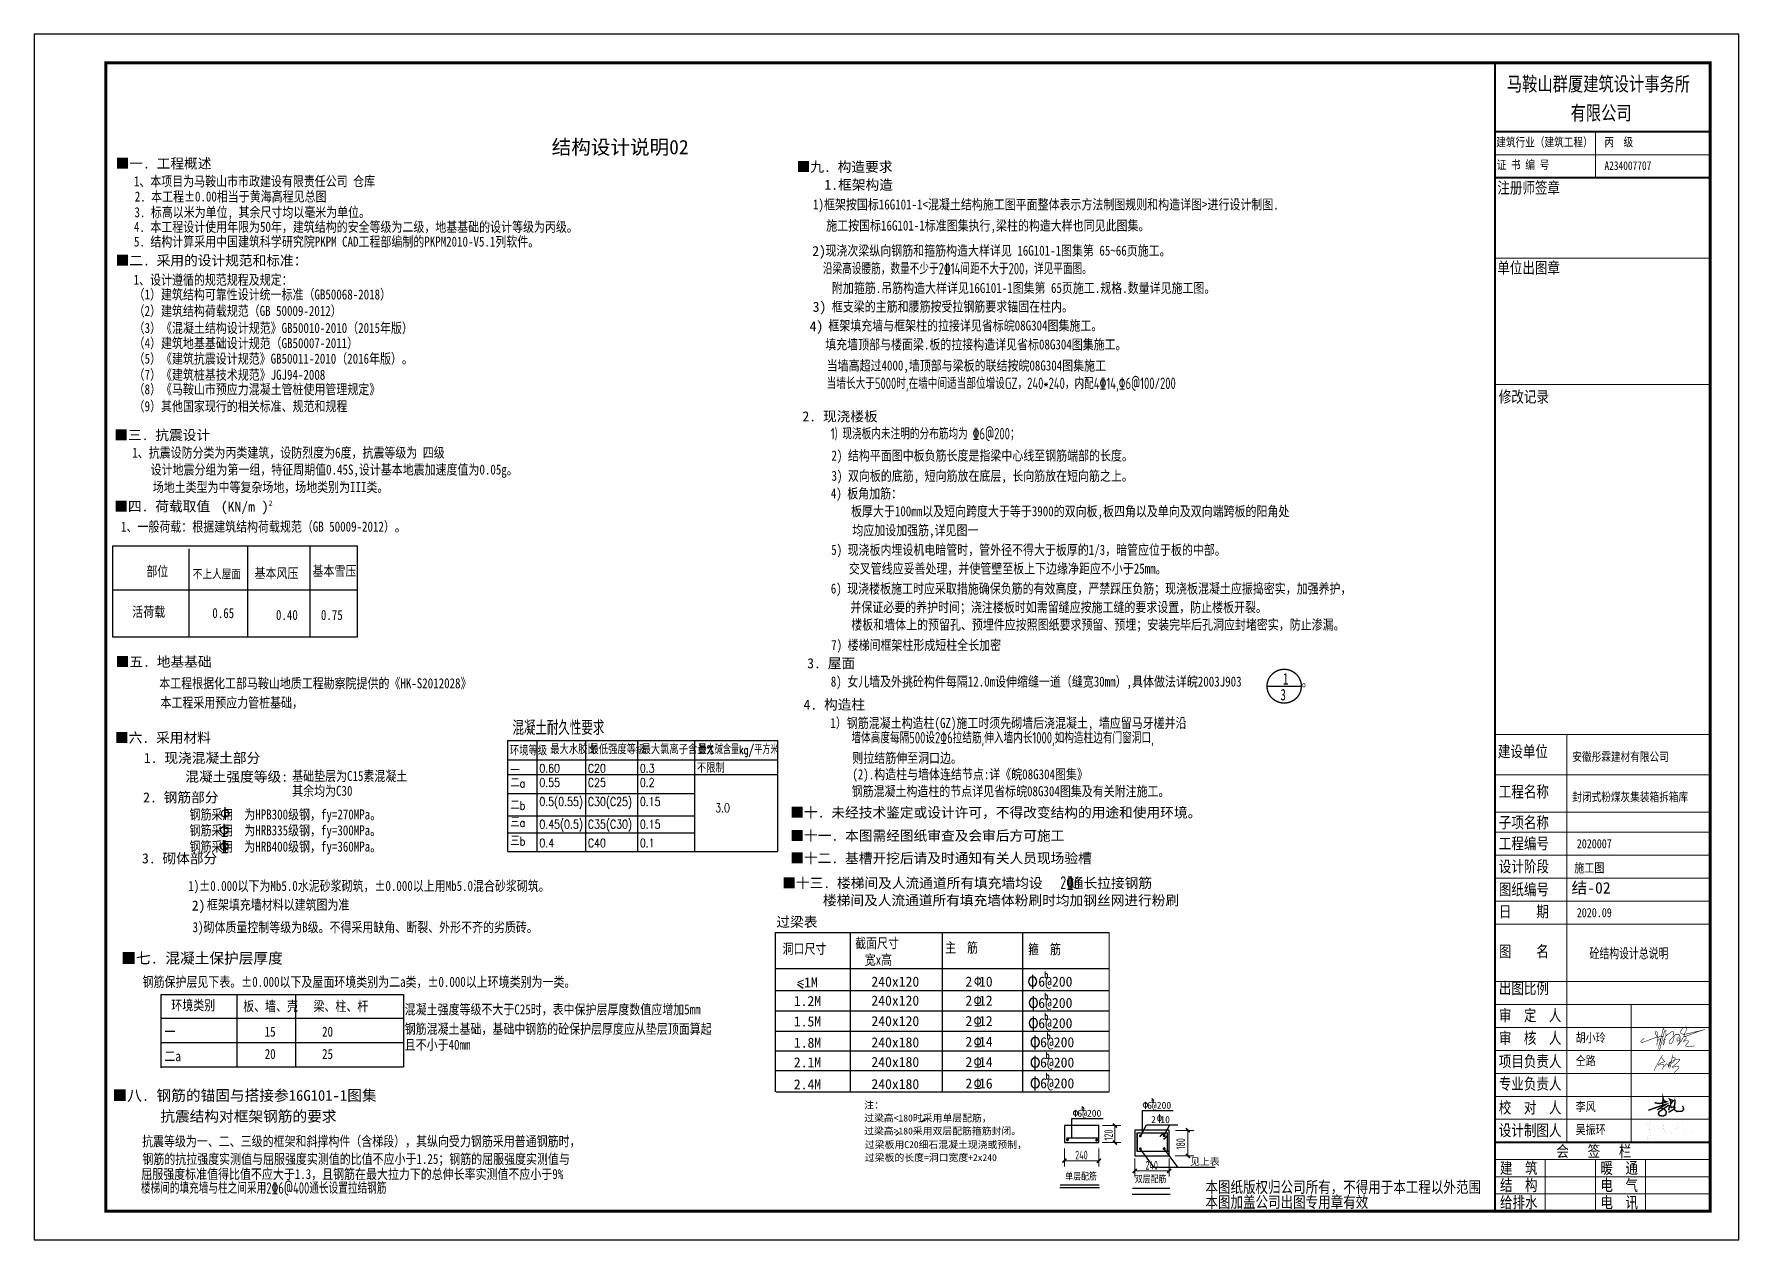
# Model space of a CAD drawing. Extents: x -73672 to 366960, y -527333 to 140666.
# Drawn here: x 274523 to 333923, y 91422 to 133422 of the extents above; entities that cross this region are included whole.
import ezdxf
from ezdxf.enums import TextEntityAlignment as Align

# ---------------------------------------------------------------- set-up
doc = ezdxf.new("R2010")
doc.units = 0
doc.header["$LTSCALE"] = 1000
doc.header["$MEASUREMENT"] = 0
doc.linetypes.add('ACAD_ISO04W100', pattern=[30, 24, -3, 0, -3])
for name, color, linetype in [('ATTRI', 7, 'Continuous'), ('DWALL', 7, 'Continuous'), ('PUB_DIM', 3, 'Continuous'), ('PUB_TEXT', 7, 'Continuous'), ('PUB_TITLE', 4, 'Continuous'), ('REIN', 1, 'Continuous'), ('TEXT', 3, 'Continuous'), ('图框', 120, 'Continuous'), ('图签', 120, 'Continuous'), ('文字', 7, 'Continuous')]:
    doc.layers.add(name, color=color, linetype=linetype)
doc.styles.add('-宋体', font='', dxfattribs={"width": 0.8})
doc.styles.add('-黑体', font='')
doc.styles.add('_HZTXT', font='', dxfattribs={"width": 0.8})
doc.styles.add('_TXT', font='SIMPLEX.shx', dxfattribs={"width": 0.6})
doc.styles.add('HZTXT', font='txt', dxfattribs={"bigfont": 'HZTXT'})
doc.styles.get("Standard").update_dxf_attribs({"font": 'gbenor.shx', "bigfont": 'gbcbig.shx'})
doc.styles.add('TSSD_Dimension', font='Tssdeng.shx', dxfattribs={"width": 0.7, "bigfont": '1hztxt.shx'})
doc.styles.add('TSSD_Norm', font='Tssdeng.shx', dxfattribs={"bigfont": 'hztxt.shx'})
doc.styles.add('TSSD_Rein', font='Tssdeng.shx', dxfattribs={"width": 0.7, "bigfont": 'hztxt.shx'})
doc.styles.add('图签', font='', dxfattribs={"width": 0.8})
doc.styles.add('图签备注', font='', dxfattribs={"width": 0.7})
doc.styles.get('-宋体').set_extended_font_data('SimSun')
doc.styles.get('-黑体').set_extended_font_data('SimHei')
doc.styles.get('_HZTXT').set_extended_font_data('NSimSun')
doc.styles.get('图签').set_extended_font_data('SimSun')
doc.styles.get('图签备注').set_extended_font_data('FangSong_GB2312')

msp = doc.modelspace()

# ---------------------------------------------------------------- texts
at = {"style": 'HZTXT'}
for s, height, width, p in [('混凝土耐久性要求', 500, 0.8, (291190.33, 109007.89)), ('环境等级', 300, 0.8, (291099.69, 108303.52)), ('最大水胶比', 300, 0.8, (292506.92, 108344.56)), ('最低强度等级', 300, 0.8, (293874.67, 108344.56)), ('最大氯离子含量%%%', 300, 0.8, (295687.13, 108344.56)), ('最大碱含量kg/平方米', 300, 0.7, (297672.4, 108344.56)), ('一', 300, 0.8, (291117.81, 107617.29)), ('0.60', 300, 0.8, (292125.86, 107697.51)), ('C20', 300, 0.8, (293816.99, 107697.51)), ('0.3', 300, 0.8, (295629.45, 107697.51)), ('不限制', 300, 0.8, (297614.73, 107697.51)), ('二a', 300, 0.8, (291117.81, 107178.38)), ('0.55', 300, 0.8, (292125.86, 107203.61)), ('C25', 300, 0.8, (293816.99, 107203.61)), ('0.2', 300, 0.8, (295629.45, 107203.61)), ('二b', 300, 0.8, (291117.81, 106403.04)), ('0.5(0.55)', 300, 0.8, (292125.86, 106537.4)), ('C30(C25)', 300, 0.8, (293816.99, 106537.4)), ('0.15', 300, 0.8, (295629.45, 106537.4)), ('3.0', 300, 0.8, (298255.77, 106322.94)), ('三a', 300, 0.8, (291117.81, 105803.93)), ('0.45(0.5)', 300, 0.8, (292125.86, 105750.36)), ('C35(C30)', 300, 0.8, (293816.99, 105750.36)), ('0.15', 300, 0.8, (295629.45, 105750.36)), ('三b', 300, 0.8, (291117.81, 105156.75)), ('0.4', 300, 0.8, (292125.86, 105097.45)), ('C40', 300, 0.8, (293816.99, 105097.45)), ('0.1', 300, 0.8, (295629.45, 105097.45))]:
    msp.add_text(s, height=height, dxfattribs=dict(at, width=width)).set_placement(p)
at = {"color": 7, "style": '图签备注', "width": 0.7}
msp.add_text('砼结构设计总说明', height=350, rotation=359.93, dxfattribs=at).set_placement((330092, 101410.83), align=Align.MIDDLE)
at = {"color": 7, "width": 0.7}
for s, p in [('120', (312108.89, 94885.15)), ('180', (314623.13, 94570.29))]:
    msp.add_text(s, height=300, rotation=90, dxfattribs=at).set_placement(p)
for p in [(310799.43, 94226.58), (313246.64, 93870.69)]:
    msp.add_text('240', height=300, dxfattribs=at).set_placement(p)
at = {"char_height": 300, "width": 7365.582, "attachment_point": 7}
for s, insert in [('{\\fNSimSun|b0|i0|c134|p49;\\W0.8;\\C7;安徽彤霖建材有限公司}', (328119.32, 108063.53)), ('{\\W0.8;\\fNSimSun|b0|i0|c134|p49;\\C7;\\P\\C256;封闭式粉煤灰集装箱拆箱库}', (328119.32, 106663.53))]:
    msp.add_mtext(s, dxfattribs=dict(at, insert=insert))
at = {"color": 7, "insert": (328090.65, 103884.6), "char_height": 400, "width": 5866.2929, "attachment_point": 1}
msp.add_mtext('{\\fNSimSun|b0|i0|c134|p49;结-02}', dxfattribs=at)
at = {"layer": 'ATTRI', "style": '_HZTXT', "width": 0.7}
for s, p in [('1', (318039.2, 110766.85)), ('3', (317948.44, 110214.93))]:
    msp.add_text(s, height=400, dxfattribs=at).set_placement(p)
at = {"layer": 'PUB_TEXT'}
for s, height, style, width, p in [('1、本项目为马鞍山市市政建设有限责任公司 仓库', 350, '_HZTXT', 0.8, (278000.69, 128123.24)), ('2. 本工程%%P0.00相当于黄海高程见总图 ', 350, '_HZTXT', 0.8, (278030.47, 127590.42)), ('1)框架按国标16G101-1<混凝土结构施工图平面整体表示方法制图规则和构造详图>进行设计制图.', 350, '_HZTXT', 0.8, (301663.03, 127314.19)), ('3. 标高以米为单位, 其余尺寸均以毫米为单位。 ', 350, '_HZTXT', 0.8, (278019.85, 127044.07)), ('4. 本工程设计使用年限为50年，建筑结构的安全等级为二级，地基基础的设计等级为丙级。', 350, '_HZTXT', 0.8, (278002.01, 126534.18)), ('施工按国标16G101-1标准图集执行,梁柱的构造大样也同见此图集。', 350, '_HZTXT', 0.8, (302122.43, 126580.3, -70668.64)), ('5. 结构计算采用中国建筑科学研究院PKPM CAD工程部编制的PKPM2010-V5.1列软件。', 350, '_HZTXT', 0.8, (278001.87, 126019.41)), ('现浇次梁纵向钢筋和箍筋构造大样详见 16G101-1图集第 65~66页施工。', 350, '_HZTXT', 0.8, (302097.65, 125706.74)), ('1、设计遵循的规范规程及规定：', 350, '_HZTXT', 0.8, (277990.3, 124689.97)), ('附加箍筋.吊筋构造大样详见16G101-1图集第 65页施工.规格.数量详见施工图。', 350, '_HZTXT', 0.8, (302320.86, 124406.17)), ('（1）建筑结构可靠性设计统一标准（GB50068-2018）', 350, '_HZTXT', 0.8, (277990.3, 124178.24)), ('框支梁的主筋和腰筋按受拉钢筋要求锚固在柱内。', 350, '_HZTXT', 0.8, (302318.52, 123758.3)), ('（2）建筑结构荷载规范（GB 50009-2012）', 350, '_HZTXT', 0.8, (277990.3, 123605.56)), ('（3）《混凝土结构设计规范》GB50010-2010（2015年版）', 350, '_HZTXT', 0.8, (277990.3, 123012.06)), (' 框架填充墙与框架柱的拉接详见省标皖08G304图集施工。', 350, '_HZTXT', 0.8, (302006.56, 123097.43, -70668.64)), ('（4）建筑地基基础设计规范（GB50007-2011）', 350, '_HZTXT', 0.8, (277990.3, 122482.68)), ('  填充墙顶部与楼面梁.板的拉接构造详见省标08G304图集施工。', 350, '_HZTXT', 0.8, (301707.84, 122438.29, -70668.64)), ('（5）《建筑抗震设计规范》GB50011-2010（2016年版）。', 350, '_HZTXT', 0.8, (277990.3, 121942.27)), ('（7）《建筑桩基技术规范》JGJ94-2008', 350, '_HZTXT', 0.8, (277990.3, 121382.06)), ('当墙高超过4000,墙顶部与梁板的联结按皖08G304图集施工', 350, '_HZTXT', 0.8, (302139.11, 121702.26, -70668.64)), ('（8）《马鞍山市预应力混凝土管桩使用管理规定》', 350, '_HZTXT', 0.8, (277990.3, 120875.11)), ('（9）其他国家现行的相关标准、规范和规程', 350, '_HZTXT', 0.8, (277990.3, 120285.96)), ('1、抗震设防分类为丙类建筑，设防烈度为6度，抗震等级为 四级 ', 350, '_HZTXT', 0.8, (277944.07, 118669.72)), ('2) 结构平面图中板负筋长度是指梁中心线至钢筋端部的长度。 ', 350, '_HZTXT', 0.8, (302306.09, 118567.81)), (' 设计地震分组为第一组，特征周期值0.45S,设计基本地震加速度值为0.05g。', 350, '_HZTXT', 0.8, (278394.68, 118079.73)), ('3) 双向板的底筋, 短向筋放在底层, 长向筋放在短向筋之上。', 350, '_HZTXT', 0.8, (302307.37, 117860.82)), ('场地土类型为中等复杂场地，场地类别为III类。', 350, '_HZTXT', 0.8, (278657.2, 117471.23)), ('4) 板角加筋：', 350, '_HZTXT', 0.8, (302283.97, 117248.22)), ('板厚大于100mm以及短向跨度大于等于3900的双向板,板四角以及单向及双向端跨板的阳角处 ', 350, '_HZTXT', 0.8, (302987.01, 116627.15)), ('1、一般荷载：根据建筑结构荷载规范（GB 50009-2012）。', 350, '_HZTXT', 0.8, (277551.36, 116092.29)), ('均应加设加强筋,详见图一', 350, '_HZTXT', 0.8, (303032.78, 115966.93)), ('5) 现浇板内埋设机电暗管时，管外径不得大于板厚的1/3，暗管应位于板的中部。 ', 350, '_HZTXT', 0.8, (302296.61, 115283.87)), ('部位', 350, '_HZTXT', 0.8, (278433.42, 114536.47)), ('不上人屋面', 300, '_HZTXT', 0.8, (280050.91, 114468.59)), ('基本风压', 350, '_HZTXT', 0.8, (282203.33, 114474.56)), ('基本雪压', 350, '_HZTXT', 0.8, (284222.64, 114553.62)), (' 交叉管线应妥善处理，并使管壁至板上下边缘净距应不小于25mm。', 350, '_HZTXT', 0.8, (302718.13, 114632.59)), ('6) 现浇楼板施工时应采取措施确保负筋的有效高度，严禁踩压负筋；现浇板混凝土应振捣密实，加强养护，', 350, '_HZTXT', 0.8, (302282.26, 113935.1)), ('活荷载', 350, '_HZTXT', 0.8, (277941.8, 113124.18)), ('并保证必要的养护时间；浇注楼板时如需留缝应按施工缝的要求设置，防止楼板开裂。', 350, '_HZTXT', 0.8, (302964.3, 113286.94)), ('0.65', 350, '_HZTXT', 0.8, (280731.91, 113081.06)), ('0.40', 350, '_HZTXT', 0.8, (282950.03, 113014.36)), ('0.75', 350, '_HZTXT', 0.8, (284516.06, 113014.36)), ('楼板和墙体上的预留孔、预埋件应按照图纸要求预留、预埋；安装完毕后孔洞应封堵密实，防止渗漏。', 350, '_HZTXT', 0.8, (302996.16, 112678.34)), ('7) 楼梯间框架柱形成短柱全长加密 ', 350, '_HZTXT', 0.8, (302296.61, 111966.95)), ('8) 女儿墙及外挑砼构件每隔12.0m设伸缩缝一道（缝宽30mm）,具体做法详皖2003J903           。', 350, '_HZTXT', 0.8, (302282.26, 110694.55)), ('1）钢筋混凝土构造柱(GZ)施工时须先砌墙后浇混凝土, 墙应留马牙槎并沿', 350, '_HZTXT', 0.8, (302268.01, 109252.51)), ('则拉结筋伸至洞口边。', 350, '_HZTXT', 0.8, (303033.04, 108035.65)), ('基础垫层为C15素混凝土', 350, '_HZTXT', 0.8, (283515.49, 107406.42)), ('(2).构造柱与墙体连结节点:详《皖08G304图集》 ', 350, '_HZTXT', 0.8, (303033.04, 107465.43)), ('其余均为C30', 350, '_HZTXT', 0.8, (283515.49, 106889.86)), (' 钢筋混凝土构造柱的节点详见省标皖08G304图集及有关附注施工。', 350, '_HZTXT', 0.8, (302818.32, 106875.48, -70668.64)), (' 钢筋采用  为HPB300级钢，fy=270MPa。   ', 350, '_HZTXT', 0.8, (279748.52, 106066.21)), (' 钢筋采用  为HRB335级钢，fy=300MPa。  ', 350, '_HZTXT', 0.8, (279748.52, 105512.71)), (' 钢筋采用  为HRB400级钢，fy=360MPa。  ', 350, '_HZTXT', 0.8, (279748.52, 104947.7)), ('框架填充墙材料以建筑图为准', 350, '_HZTXT', 0.8, (280545.1, 102922.14)), ('3)砌体质量控制等级为B级。不得采用缺角、断裂、外形不齐的劣质砖。', 350, '_HZTXT', 0.8, (280044.85, 102139.7)), ('    洞口尺寸', 350, '_HZTXT', 0.8, (299837.87, 101388.93)), ('     截面尺寸', 350, '_HZTXT', 0.8, (302176.01, 101585.66)), ('     主  筋', 350, '_HZTXT', 0.8, (305313.07, 101431.05)), ('    箍  筋', 350, '_HZTXT', 0.8, (308393.74, 101372.15)), ('     宽x高', 350, '_HZTXT', 0.8, (302511.71, 101003.55)), ('钢筋保护层见下表。%%P0.000以下及屋面环境类别为二a类，%%P0.000以上环境类别为一类。', 350, '_HZTXT', 0.8, (278304.06, 100235.69)), ('b', 225, '_TXT', 0.6, (309722.12, 100550.17)), ('环境类别', 350, '_HZTXT', 0.8, (279304.91, 99421.49)), ('b', 225, '_TXT', 0.6, (309722.12, 99807.94)), ('板、墙、壳', 350, '_HZTXT', 0.8, (281808.74, 99390.03)), ('梁、柱、杆', 350, '_HZTXT', 0.8, (284257.76, 99390.03)), ('混凝土强度等级不大于C25时，表中保护层厚度数值应增加5mm', 350, '_HZTXT', 0.8, (287436.04, 99277.38)), ('b', 225, '_TXT', 0.6, (309722.12, 99103.14)), ('一', 350, '_HZTXT', 0.8, (279065.32, 98499.54)), ('15', 350, '_HZTXT', 0.8, (282557.44, 98499.54)), ('20', 350, '_HZTXT', 0.8, (284556.5, 98499.54)), ('钢筋混凝土基础，基础中钢筋的砼保护层厚度应从垫层顶面算起', 350, '_HZTXT', 0.8, (287436.04, 98600.16)), ('b', 225, '_TXT', 0.6, (309802.32, 98416.58)), ('20', 350, '_HZTXT', 0.8, (282557.44, 97721.52)), ('25', 350, '_HZTXT', 0.8, (284556.5, 97721.52)), ('且不小于40mm', 350, '_HZTXT', 0.8, (287436.04, 98045.1)), ('二a', 350, '_HZTXT', 0.8, (279065.32, 97645.14)), ('b', 225, '_TXT', 0.6, (309767.95, 97741.46)), ('b', 225, '_TXT', 0.6, (309767.95, 97017.03)), ('b', 157.5, '_TXT', 0.6, (313454.39, 96203.86)), ('b', 157.5, '_TXT', 0.6, (311021.6, 95926.25)), ('抗震等级为一、二、三级的框架和斜撑构件（含梯段），其纵向受力钢筋采用普通钢筋时，', 350, '_HZTXT', 0.8, (278284.49, 94683.15)), ('钢筋的抗拉强度实测值与屈服强度实测值的比值不应小于1.25；钢筋的屈服强度实测值与', 350, '_HZTXT', 0.8, (278297.3, 94066.58)), ('屈服强度标准值得比值不应大于1.3，且钢筋在最大拉力下的总伸长率实测值不应小于9%%%', 350, '_HZTXT', 0.8, (278258.88, 93541.35))]:
    msp.add_text(s, height=height, dxfattribs=dict(at, style=style, width=width)).set_placement(p)
for s, height, style, p in [('2)  ', 350, '-宋体', (301636.36, 125689.56)), ('3)  ', 350, '-宋体', (301650.79, 123749.28)), ('4)  ', 350, '-宋体', (301542.94, 123068.99)), ('(KN/m )', 350, '-宋体', (281027.37, 116786.37)), ('2', 175, '-宋体', (282697.38, 117000.8)), ('混凝土强度等级:', 350, '-宋体', (279790.72, 107383.85)), ('2)  ', 350, '-宋体', (280017.16, 102894.74)), ('过梁表', 350, '-宋体', (300384.34, 102321.89)), ('<1M', 350, '-宋体', (301113.95, 100215.22)), ('240x120', 350, '-宋体', (303696.71, 100242.96)), ('2', 350, '-宋体', (306973.4, 100242.96)), ('%%130', 343, 'TSSD_Norm', (307260.36, 100257.14)), ('10', 350, '-宋体', (307444.46, 100242.96)), ('%%130', 490, 'TSSD_Norm', (309105.77, 100166.28)), ('6@200', 350, '-宋体', (309511.61, 100242.96)), (' 1.2M', 350, '-宋体', (300756.21, 99570.04)), ('240x120', 350, '-宋体', (303696.71, 99581.66)), ('2', 350, '-宋体', (306973.4, 99581.66)), ('%%131', 343, 'TSSD_Norm', (307253.62, 99581.66)), ('12', 350, '-宋体', (307444.46, 99581.66)), ('%%130', 490, 'TSSD_Norm', (309130.98, 99421.42)), ('6@200', 350, '-宋体', (309511.61, 99500.73)), (' 1.5M', 350, '-宋体', (300756.21, 98856.16)), ('240x120', 350, '-宋体', (303696.71, 98867.79)), ('2', 350, '-宋体', (306973.4, 98871.56)), ('%%131', 343, 'TSSD_Norm', (307253.62, 98871.56)), ('12', 350, '-宋体', (307444.46, 98871.56)), ('%%130', 490, 'TSSD_Norm', (309130.98, 98716.62)), ('6@200', 350, '-宋体', (309511.61, 98795.93)), (' 1.8M', 350, '-宋体', (300756.21, 98116)), ('240x180', 350, '-宋体', (303696.71, 98127.62)), ('2', 350, '-宋体', (306973.4, 98147.12)), ('%%131', 343, 'TSSD_Norm', (307253.62, 98147.12)), ('14', 350, '-宋体', (307444.46, 98147.12)), ('%%130', 490, 'TSSD_Norm', (309194.46, 98051.97)), ('6@200', 350, '-宋体', (309575.09, 98131.28)), (' 2.1M', 350, '-宋体', (300756.21, 97431.3)), ('240x180', 350, '-宋体', (303696.71, 97442.93)), ('2', 350, '-宋体', (306973.4, 97442.93)), ('%%131', 343, 'TSSD_Norm', (307253.62, 97442.93)), ('14', 350, '-宋体', (307444.46, 97442.93)), ('%%130', 490, 'TSSD_Norm', (309194.46, 97347.18)), ('6@200', 350, '-宋体', (309575.09, 97426.49)), (' 2.4M', 350, '-宋体', (300756.21, 96664.11)), ('240x180', 350, '-宋体', (303696.71, 96673.9)), ('2', 350, '-宋体', (306973.4, 96695.83)), ('%%131', 343, 'TSSD_Norm', (307253.62, 96695.83)), ('16', 350, '-宋体', (307444.46, 96695.83)), ('%%130', 490, 'TSSD_Norm', (309194.46, 96622.75)), ('6@200', 350, '-宋体', (309575.09, 96702.06)), ('注：', 245, '-宋体', (303445.55, 95997.17)), ('%%130', 245, 'TSSD_Norm', (313139.36, 95988.81)), ('6@200', 245, '-宋体', (313307.03, 95988.81)), ('过梁高<180时采用单层配筋，', 245, '-宋体', (303445.55, 95545.13)), ('%%130', 245, 'TSSD_Norm', (310706.57, 95711.2)), ('6@200', 245, '-宋体', (310874.24, 95711.2)), ('2', 245, '-宋体', (313442.51, 95491.13)), ('10', 245, '-宋体', (313764.45, 95491.13)), ('过梁高>180采用双层配筋箍筋封闭。', 245, '-宋体', (303445.55, 95093.1)), ('过梁板用C20细石混凝土现浇或预制，', 245, '-宋体', (303470.4, 94617.98)), ('过梁板的长度=洞口宽度+2x240', 245, '-宋体', (303470.4, 94165.94)), ('见上表', 245, '-宋体', (314802.59, 94026.97))]:
    msp.add_text(s, height=height, dxfattribs=dict(at, style=style)).set_placement(p)
at = {"layer": 'PUB_TEXT', "color": 4, "style": '-黑体'}
for s, p in [('2. 现浇楼板', (301294.46, 119932.49)), ('3. 屋面', (301460.02, 111331.65)), ('4. 构造柱', (301332.46, 109892.19))]:
    msp.add_text(s, height=350, dxfattribs=at).set_placement(p)
at = {"layer": 'PUB_TEXT', "style": '_HZTXT', "width": 0.8}
for s, p in [('本工程根据化工部马鞍山地质工程勘察院提供的《HK-S2012028》', (278883.25, 110530.68)), ('本工程采用预应力管桩基础，', (278925.25, 109857.85)), ('1)%%P0.000以下为Mb5.0水泥砂浆砌筑，%%P0.000以上用Mb5.0混合砂浆砌筑。', (279897.66, 103472.04))]:
    msp.add_text(s, height=350, dxfattribs=at).set_placement(p, align=Align.BOTTOM_LEFT)
at = {"layer": 'PUB_TEXT', "char_height": 245, "width": 1253.8304, "attachment_point": 1, "style": '-宋体'}
for s, insert in [('单层配筋', (310452.66, 93764.25)), ('双层配筋', (312874.55, 93668.8))]:
    msp.add_mtext(s, dxfattribs=dict(at, insert=insert))
at = {"layer": 'PUB_TITLE', "style": '-黑体'}
for s, height, p in [('结构设计说明02', 500, (292557.27, 129236.52)), ('■一. 工程概述', 350, (277361.76, 128741.39)), ('■九. 构造要求', 350, (301091.83, 128624.21)), ('  1.框架构造 ', 350, (301583.91, 127999.95)), ('■二. 采用的设计规范和标准：', 350, (277361.76, 125363.14)), ('■三. 抗震设计', 350, (277315.33, 119281.45)), ('■四. 荷载取值', 350, (277315.12, 116799.98)), ('■五. 地基基础 ', 350, (277366.23, 111385.08)), ('■六. 采用材料', 350, (277340.11, 108739.8)), ('1. 现浇混凝土部分', 350, (278347.46, 108034.78)), ('2. 钢筋部分', 350, (278323.2, 106660.31)), ('■十. 未经技术鉴定或设计许可，不得改变结构的用途和使用环境。', 350, (300871.18, 106134.15)), ('■十一. 本图需经图纸审查及会审后方可施工', 350, (300871.18, 105327.07)), ('3. 砌体部分', 350, (278281.46, 104535.55)), ('■十二. 基槽开挖后请及时通知有关人员现场验槽', 350, (300871.18, 104545.3)), ('■十三. 楼梯间及人流通道所有填充墙均设    通长拉接钢筋', 350, (300590.77, 103678.56)), ('楼梯间及人流通道所有填充墙体粉刷时均加钢丝网进行粉刷', 350, (302007.66, 103075.07)), ('■七. 混凝土保护层厚度', 375, (277562.06, 101047.6)), ('■八. 钢筋的锚固与搭接参16G101-1图集', 375, (277255.78, 96266.69)), ('抗震结构对框架钢筋的要求', 375, (278921.85, 95540.52))]:
    msp.add_text(s, height=height, dxfattribs=at).set_placement(p)
at = {"layer": 'TEXT', "ltscale": 99, "style": 'TSSD_Rein', "width": 0.7}
for s, height, p in [('2%%1326', 450, (310278.11, 103640.21)), ('%%130', 300, (313644.22, 95498.52))]:
    msp.add_text(s, height=height, dxfattribs=at).set_placement(p)
at = {"layer": 'TEXT', "style": 'TSSD_Rein', "width": 0.7}
msp.add_text('楼梯间的填充墙与柱之间采用2%%1326@400通长设置拉结钢筋', height=400, dxfattribs=at).set_placement((278244.09, 93028.45))
at = {"layer": '图签', "style": '图签', "width": 0.8}
for s, p in [('2020007', (328274.19, 105062.12)), ('施工图', (328186.69, 104222.12)), ('2020.09', (328274.19, 102661.5)), ('胡小玲', (328234.47, 98306.54)), ('仝路', (328234.47, 97506.54)), ('李风', (328234.47, 95906.54)), ('吴振环', (328234.47, 95106.54))]:
    msp.add_text(s, height=320, dxfattribs=at).set_placement(p)
at = {"layer": '文字', "style": 'TSSD_Dimension', "width": 0.7}
for s, p in [('沿梁高设腰筋，数量不少于2%%13214间距不大于200，详见平面图。 ', (302007.36, 125054.12)), ('当墙长大于5000时,在墙中间适当部位增设GZ，240*240，内配4%%13214,%%1316@100/200', (302139.11, 121058.22, -70668.64)), ('1) 现浇板内未注明的分布筋均为 %%1326@200；', (302281.9, 119304.38)), ('墙体高度每隔500设2%%1316拉结筋,伸入墙内长1000,如构造柱边有门窗洞口, ', (303000.13, 108713.22))]:
    msp.add_text(s, height=400, dxfattribs=at).set_placement(p)

# ---------------------------------------------------------------- blocks, each defined once
blk = doc.blocks.new('_ArchTick')
at = {"color": 0, "linetype": 'ByBlock', "const_width": 0.4}
blk.add_lwpolyline([(-0.5, -0.5), (0.5, 0.5)], dxfattribs=at)
blk = doc.blocks.new('2#竖图签')
at = {"layer": '图签'}
blk.add_line((-7500, 0), (0, 0), dxfattribs=at)
blk.add_lwpolyline([(-7500, 40000, 70, 70, 0), (-7500, 0, 40, 40, 0), (0, 0, 40, 40, 0), (0, 40000, 40, 40, 0), (-7500, 40000, 40, 40, 0), (-7500, 33199, 40, 40, 0)], format="xyseb", dxfattribs=at)
for points, const_width in [([(-7500, 37600), (0, 37600)], 70), ([(-4000, 37600), (-4000, 36000)], 35), ([(-7500, 36800), (0, 36800)], 35), ([(-7500, 36000), (0, 36000)], 70), ([(-7500, 33200), (0, 33200)], 35), ([(-7500, 28800), (0, 28800)], 35), ([(-7500, 28800), (0, 28800)], 35), ([(-7500, 16600), (0, 16600)], 35), ([(-5000, 16600), (-5000, 2400)], 35), ([(-7500, 15200), (0, 15200)], 35), ([(-7500, 13896), (0, 13896)], 35), ([(-7500, 13200), (0, 13200)], 35), ([(-7500, 12400), (0, 12400)], 35), ([(-7500, 11600), (0, 11600)], 35), ([(-7500, 10800), (0, 10800)], 35), ([(-7500, 10000), (0, 10000)], 35), ([(-7500, 8000), (0, 8000)], 35), ([(-7500, 7200), (0, 7200)], 35), ([(-2750, 7200), (-2750, 2400)], 35), ([(-7500, 6400), (0, 6400)], 35), ([(-7500, 5600), (0, 5600)], 35), ([(-7500, 4800), (0, 4800)], 35), ([(-7500, 4000), (0, 4000)], 35), ([(-7500, 3200), (0, 3200)], 35), ([(-7500, 2400), (0, 2400)], 70), ([(-7500, 2400), (0, 2400)], 35), ([(-7500, 1800), (0, 1800)], 35), ([(-5750, 0), (-5750, 1800)], 35), ([(-4000, 1800), (-4000, 0)], 35), ([(-2250, 1800), (-2250, 0)], 35), ([(-7500, 1200), (0, 1200)], 35), ([(-7500, 600), (0, 600)], 35), ([(-7500, 0), (0, 0)], 35)]:
    blk.add_lwpolyline(points, dxfattribs=dict(at, const_width=const_width))
at = {"layer": '图签', "style": '图签'}
for s, height, width, p in [('马鞍山群厦建筑设计事务所', 500, 0.78, (-7085, 39016)), ('有限公司', 500, 0.78, (-4865, 38006)), ('建筑行业（建筑工程） ', 300, 0.8, (-7454, 37085)), ('丙  级', 300, 0.8, (-3684, 37090)), ('  证 书 编 号', 300, 0.8, (-7767, 36295)), ('A234007707', 300, 0.8, (-3684, 36269)), ('注册师签章', 400, 0.8, (-7417, 35448)), ('单位出图章', 400, 0.8, (-7417, 32660)), ('修改记录', 400, 0.8, (-7365, 28169)), ('建设单位', 400, 0.8, (-7400, 15815)), ('工程名称', 400, 0.8, (-7365, 14415)), ('子项名称', 400, 0.8, (-7365, 13339)), ('工程编号', 400, 0.8, (-7365, 12607)), ('设计阶段', 400, 0.8, (-7365, 11807)), ('图纸编号', 400, 0.8, (-7365, 11007)), ('日    期', 400, 0.8, (-7365, 10237)), ('图    名', 400, 0.8, (-7365, 8852)), ('出图比例', 400, 0.8, (-7365, 7567)), ('审  定  人', 400, 0.8, (-7365, 6621)), ('审  核  人', 400, 0.8, (-7365, 5831)), ('项目负责人', 400, 0.8, (-7365, 5021)), ('专业负责人', 400, 0.8, (-7365, 4237)), ('校  对  人', 400, 0.8, (-7365, 3409)), ('设计制图人', 400, 0.8, (-7365, 2618)), ('会   签   栏', 400, 0.8, (-5360, 1889)), ('建  筑', 400, 0.8, (-7325, 1305)), ('暖  通', 400, 0.8, (-3825, 1305)), ('本图纸版权归公司所有，不得用于本工程以外范围', 400, 0.8, (-17588, 642)), ('结  构', 400, 0.8, (-7325, 705)), ('电  气', 400, 0.8, (-3825, 705)), ('本图加盖公司出图专用章有效', 400, 0.8, (-17588, 121)), ('给排水', 400, 0.8, (-7325, 105)), ('电  讯', 400, 0.8, (-3825, 105))]:
    blk.add_text(s, height=height, dxfattribs=dict(at, width=width)).set_placement(p)
blk = doc.blocks.new('ss')
at = {"const_width": 50}
for points in [[(166226, 41891), (166384, 41863), (166507, 41882), (166645, 41924), (166554, 41952), (166519, 42072), (166510, 41804), (166627, 41836), (166319, 41638)], [(166010, 41628), (166510, 41804)], [(166442, 41717), (166563, 41671), (166637, 41583), (166618, 41473), (166524, 41427), (166400, 41441), (166357, 41503), (166387, 41581), (166537, 41681), (166706, 41801), (166757, 41776), (166711, 41627)], [(166710, 41553), (166917, 41677), (166936, 41724), (166905, 41755), (166808, 41723), (166783, 41766), (166788, 41821), (166796, 41913), (166746, 42016), (166863, 41969), (166825, 41896), (166913, 42011), (166940, 41960), (166932, 41880), (166904, 41661), (166996, 41587), (167178, 41589), (167237, 41654), (167229, 41724), (167197, 41786)]]:
    blk.add_lwpolyline(points, dxfattribs=at)
blk = doc.blocks.new('fg')
at = {"const_width": 32}
for points in [[(1880866, 74069), (1880866, 74069), (1881403, 75047), (1881317, 74891), (1881563, 74625), (1881334, 74560), (1881165, 74455), (1881163, 74396), (1881237, 74423), (1881399, 74455), (1881470, 74469), (1881502, 74392), (1881470, 74278), (1881365, 74116)], [(1881470, 74278), (1881664, 74508), (1881768, 74388), (1881844, 74576), (1881881, 74555), (1881763, 74268)], [(1881924, 74383), (1881953, 74551), (1881891, 74587), (1882016, 74660), (1882204, 74743), (1882390, 74787), (1882484, 74774), (1882511, 74736), (1882472, 74696), (1882339, 74546), (1882013, 74282), (1882078, 74256), (1882135, 74292), (1882416, 74348), (1882456, 74298), (1882437, 74211), (1882133, 73920)], [(1882056, 75064), (1882013, 74848), (1882106, 74908), (1882205, 74878), (1882212, 74829), (1882191, 74784), (1882168, 74727), (1882111, 74612), (1881983, 74531), (1881938, 74560), (1881986, 74697), (1882007, 74832)], [(1881763, 74268), (1881845, 74390), (1881924, 74383), (1881858, 74202)]]:
    blk.add_lwpolyline(points, dxfattribs=at)
blk = doc.blocks.new('whj')
at = {"const_width": 20}
for points in [[(1880812, 67463), (1880662, 67330), (1880694, 67289), (1880758, 67300), (1881126, 67440), (1881298, 67500), (1881335, 67468), (1881283, 67176)], [(1881310, 67330), (1881376, 67426), (1881425, 67423), (1881421, 67352), (1881370, 67159), (1881431, 67334), (1881450, 67459), (1881469, 67542), (1881317, 67484), (1881327, 67585), (1881307, 67681), (1881255, 67727), (1881231, 67674), (1881231, 67631), (1881317, 67484), (1881431, 67528), (1881481, 67566), (1881510, 67746), (1881537, 67819), (1881549, 67840), (1881572, 67775), (1881569, 67664), (1881541, 67536), (1881465, 67526), (1881532, 67535), (1881387, 66963)], [(1881607, 67421), (1881581, 67287), (1881552, 67196), (1881521, 67272), (1881588, 67451), (1881644, 67544), (1881864, 67713), (1881912, 67725), (1881939, 67634), (1881953, 67498), (1881939, 67402), (1881862, 67255), (1881792, 67241), (1881763, 67340), (1881879, 67477), (1882032, 67607), (1882133, 67609), (1882180, 67559), (1882195, 67430), (1882136, 67471), (1882079, 67472), (1882068, 67434), (1882065, 67377), (1882081, 67350), (1882104, 67348), (1882156, 67377), (1882176, 67410), (1882191, 67433), (1882189, 67394), (1882189, 67341), (1882108, 67204), (1882218, 67322), (1882301, 67471), (1882323, 67510), (1882416, 67519), (1882428, 67455), (1882353, 67386), (1882324, 67331), (1882420, 67369), (1882497, 67363), (1882514, 67315), (1882457, 67244), (1882394, 67160), (1882418, 67143), (1882477, 67125), (1882750, 67157)], [(1881644, 67544), (1881637, 67685), (1881643, 67753), (1881585, 67719)], [(1883112, 67780), (1882344, 67598), (1882436, 67780), (1882454, 67882), (1882400, 67891), (1882304, 67852), (1882227, 67762), (1882199, 67663), (1882257, 67624), (1882344, 67598), (1882344, 67546), (1882312, 67491)], [(1883155, 67792), (1882892, 67715), (1882370, 67515)]]:
    blk.add_lwpolyline(points, dxfattribs=at)
blk = doc.blocks.new('吴')
at = {"const_width": 0.72}
blk.add_lwpolyline([(136170, -263342), (136263, -263429), (136284, -263544), (136286, -263667), (136187, -263742), (135977, -263847), (135838, -263915), (135791, -263953), (135986, -263886), (136328, -263762), (136396, -263696), (136397, -263633), (136286, -263667), (136286, -263667), (136324, -263556), (136405, -263497), (136452, -263411), (136454, -263344), (136405, -263307), (136319, -263353), (136263, -263429), (136285, -263581), (136286, -263667), (136397, -263633), (136396, -263696), (136430, -263665), (136520, -263681), (136420, -263727), (136328, -263762), (136349, -263773), (136155, -264056), (136446, -263829), (136527, -264050), (136620, -263825), (136696, -263590), (136788, -263572), (136746, -263517), (136788, -263572), (136780, -263648), (136743, -263749), (136739, -263792), (136770, -263799), (136806, -263738), (136805, -263660), (136790, -263639), (136788, -263572), (136848, -263514), (136868, -263510), (136882, -263592), (136867, -263712), (136850, -263780), (136867, -263712), (136882, -263592), (136894, -263561), (136910, -263486), (136911, -263409), (136944, -263370), (136976, -263367), (136951, -263455), (136950, -263477), (136970, -263500), (136943, -263552), (136931, -263591), (136883, -263600), (136931, -263591), (136969, -263606), (136999, -263576), (136969, -263606), (136958, -263643), (137075, -263609), (136958, -263643), (136925, -263685), (136921, -263711), (136925, -263746), (136927, -263825), (136959, -263848), (137015, -263812), (137062, -263754), (137076, -263722), (136923, -263729), (137076, -263722), (137184, -263726), (137199, -263641), (137220, -263583), (137297, -263538), (137398, -263545), (137448, -263609), (137361, -263639), (137301, -263684), (137240, -263758), (137253, -263865), (137322, -263844), (137377, -263746), (137436, -263688), (137448, -263609), (137451, -263678), (137481, -263688), (137454, -263918), (137481, -263688), (137515, -263616), (137525, -263501), (137589, -263328), (137650, -263256), (137714, -263250), (137750, -263341), (137727, -263452), (137690, -263549), (137645, -263550), (137619, -263596), (137609, -263708), (137617, -263913), (137613, -263810), (137653, -263734), (137686, -263620), (137690, -263549), (137731, -263675), (137775, -263801), (137827, -263926), (137811, -263888), (137848, -263791), (137894, -263665), (137937, -263613), (137989, -263608), (138059, -263642), (138114, -263696), (138150, -263745), (138057, -263739)], dxfattribs=at)

# ---------------------------------------------------------------- linework, layer by layer
for p, q in [((277248.78, 115590.69), (277248.78, 112426.66)), ((285792.27, 115590.69), (277248.78, 115590.69)), ((279914.14, 115498.41), (279914.14, 112426.66)), ((281956.51, 115590.69), (281956.51, 112426.66)), ((281956.51, 115590.69), (281956.51, 112426.66)), ((284126.21, 115590.69), (284126.21, 112426.66)), ((285792.27, 112426.66), (285792.27, 115590.69)), ((285792.27, 114056.5), (277248.78, 114056.5)), ((277248.78, 112426.66), (285792.27, 112426.66)), ((291027.18, 108821.32), (300432.26, 108821.32)), ((291027.18, 104951.56), (291027.18, 108821.32)), ((292053.31, 104951.56), (292053.31, 108821.32)), ((293744.45, 104951.56), (293744.45, 108821.32)), ((295556.91, 104951.56), (295556.91, 108821.32)), ((297542.18, 104951.56), (297542.18, 108821.32)), ((300432.26, 104951.56), (300432.26, 108821.32)), ((291027.18, 108139.37), (300432.26, 108139.37)), ((291027.18, 107636.38), (300432.26, 107636.38)), ((291027.18, 106973.18), (297542.18, 106973.18)), ((291027.18, 106197.84), (297542.18, 106197.84)), ((291027.18, 105598.73), (297542.18, 105598.73)), ((291027.18, 104951.56), (300432.26, 104951.56)), ((278954.41, 99973.73), (287391.75, 99973.73)), ((278954.41, 97413.97), (278954.41, 99973.73)), ((281599.28, 97453.96), (281599.28, 99973.73)), ((283632.11, 99973.73), (283632.11, 97453.96)), ((287391.75, 99973.73), (287391.75, 97453.96)), ((287391.75, 98286.64), (278954.41, 98286.64))]:
    msp.add_line(p, q)
at = {"color": 1}
for p, q in [((281178.36, 106271.82), (281178.36, 106490.52)), ((281149.53, 105690.26), (281149.53, 105908.95)), ((281178.36, 106271.82), (281178.36, 106053.12)), ((281263.52, 105471.56), (281062.15, 105471.56)), ((281122.47, 105125.24), (281122.47, 105343.94)), ((281149.53, 105690.26), (281149.53, 105471.56)), ((281184.91, 105125.24), (281184.91, 105343.94)), ((281263.52, 104906.54), (281062.15, 104906.54)), ((281122.47, 105125.24), (281122.47, 104906.54)), ((281184.91, 105125.24), (281184.91, 104906.54))]:
    msp.add_line(p, q, dxfattribs=at)
at = {"color": 4, "lineweight": 5}
msp.add_line((311975.53, 102125.61), (311975.53, 96579.02), dxfattribs=at)
at = {"color": 7, "linetype": 'Continuous'}
for p, q in [((310675.76, 94970.42), (310675.76, 95655.66)), ((310675.76, 95655.66), (311772.84, 95655.66)), ((313136.75, 95140.46), (313145, 95934.07))]:
    msp.add_line(p, q, dxfattribs=at)
at = {"color": 3, "lineweight": 5}
for p, q in [((311743.69, 95402.89), (312382.56, 95402.89)), ((312182.56, 94808.42), (312182.56, 95403.89)), ((314287.24, 95237.86), (314926.11, 95237.86)), ((314726.11, 94345.29), (314726.11, 95238.86)), ((310422.59, 94610.31), (310422.59, 93981.27)), ((311622.59, 94610.31), (311622.59, 93981.27)), ((311731.32, 94809.42), (312382.56, 94809.42)), ((310421.59, 94181.27), (311623.59, 94181.27)), ((312869.8, 94254.41), (312869.8, 93625.37)), ((314069.8, 94254.41), (314069.8, 93625.37)), ((314274.86, 94346.29), (314926.11, 94346.29)), ((312868.8, 93825.37), (314070.8, 93825.37))]:
    msp.add_line(p, q, dxfattribs=at)
at = {"color": 1}
for centre in [(281178.36, 106271.82), (281149.53, 105690.26), (281149.53, 105125.24)]:
    msp.add_circle(centre, 129.23, dxfattribs=at)
at = {"layer": 'DWALL'}
for p, q in [((313136.82, 95934.07), (314211.53, 95934.07)), ((313091.59, 95065.38), (313287.19, 95435.05)), ((313287.19, 95435.05), (314367.76, 95435.05)), ((313898.76, 95065.38), (314094.36, 95435.05)), ((313066.75, 94585.59), (313528.05, 93950.53)), ((313902.07, 94585.59), (314363.37, 93950.53)), ((313528.05, 93950.53), (315672.45, 93950.53))]:
    msp.add_line(p, q, dxfattribs=at)
at = {"layer": 'PUB_DIM', "linetype": 'ACAD_ISO04W100'}
msp.add_line((317486.54, 110708.43), (318671.02, 110708.43), dxfattribs=at)
msp.add_circle((318078.78, 110708.43), 592.24, dxfattribs=at)
at = {"layer": 'PUB_TEXT'}
for p, q in [((300346.01, 102125.61), (300346.01, 96579.02)), ((300346.01, 102125.61), (311975.53, 102125.61)), ((302950.97, 102125.61), (302950.97, 96579.02)), ((306160.77, 102125.61), (306160.77, 96579.02)), ((308960.14, 102125.61), (308960.14, 96579.02)), ((300346.01, 100877.02), (311975.53, 100877.02)), ((300346.01, 100114.62), (311975.53, 100114.62)), ((301119.62, 100334.97), (301317.89, 100194.26)), ((300346.01, 99404.79), (311975.53, 99404.79)), ((278954.41, 99141.05), (287391.75, 99141.05)), ((300346.01, 98694.97), (311975.53, 98694.97)), ((300346.01, 98011.44), (311975.53, 98011.44)), ((278954.41, 97453.96), (287391.75, 97453.96)), ((300374.73, 97327.91), (312004.24, 97327.91)), ((300374.73, 96579.02), (311975.53, 96579.02)), ((304660.25, 95178.59), (304546.41, 95060.94)), ((305558.42, 95619.73), (305434.93, 95522.64))]:
    msp.add_line(p, q, dxfattribs=at)
at = {"layer": 'PUB_TITLE'}
for p, q in [((310422.59, 95410.31), (310422.59, 94810.31)), ((311622.59, 95410.31), (310422.59, 95410.31)), ((311622.59, 94810.31), (311622.59, 95410.31)), ((314069.8, 95239.31), (312869.8, 95239.31)), ((312869.8, 95239.31), (312869.8, 94347.17)), ((314069.8, 94347.17), (314069.8, 95239.31)), ((310422.59, 94810.31), (311622.59, 94810.31)), ((312869.8, 94347.17), (314069.8, 94347.17)), ((310265.85, 93250.22), (311642.52, 93250.22)), ((312786.81, 93018.27), (314105.69, 93018.27))]:
    msp.add_line(p, q, dxfattribs=at)
at = {"layer": 'PUB_TITLE', "const_width": 50}
for points in [[(310265.85, 93330.76), (311642.52, 93330.76)], [(312786.81, 93218.8), (314105.69, 93218.8)]]:
    msp.add_lwpolyline(points, dxfattribs=at)
at = {"layer": 'REIN', "const_width": 50}
for points in [[(312955.34, 94512.03), (312955.34, 95143), (314011.26, 95143), (314011.26, 94521.04)], [(313884.22, 95148.86), (313746.77, 95015.74)], [(314012.27, 95053.26), (313874.82, 94920.14)], [(310490.16, 94970.42), (311591.4, 94970.42)], [(312937.37, 94507.28), (314038.6, 94507.28)]]:
    msp.add_lwpolyline(points, dxfattribs=at)
at = {"layer": 'REIN', "const_width": 49.5}
for points in [[(313041.9, 95045.91, 1), (313092.4, 95045.91, 1)], [(313871.2, 95049.38, 1), (313921.7, 95049.38, 1)], [(310502.03, 94908.6, 1), (310552.53, 94908.6, 1)], [(311516.66, 94896.24, 1), (311567.16, 94896.24, 1)], [(313041.9, 94599.05, 1), (313092.4, 94599.05, 1)], [(313871.2, 94602.52, 1), (313921.7, 94602.52, 1)]]:
    msp.add_lwpolyline(points, format="xyb", close=True, dxfattribs=at)
at = {"layer": '图框'}
msp.add_lwpolyline([(274522.68, 91421.96), (333922.68, 91421.96), (333922.68, 133421.96), (274522.68, 133421.96)], close=True, dxfattribs=at)
at = {"layer": '图框', "const_width": 100}
msp.add_lwpolyline([(277022.68, 92421.96), (332922.68, 92421.96), (332922.68, 132421.96), (277022.68, 132421.96)], close=True, dxfattribs=at)

# ---------------------------------------------------------------- block references
for name, p in [('2#竖图签', (332922.68, 92421.96)), ('ss', (164758.68, 54308.71))]:
    msp.add_blockref(name, p)
for name, p, xscale, yscale, zscale in [('whj', (-1362096.65, 37736.73), 0.9, 0.9, 0.9), ('fg', (-703514.34, 56584.67), 0.55, 0.55, 0.55), ('吴', (221778.93, 306182.66), 0.8, 0.8, 0.8)]:
    msp.add_blockref(name, p, dxfattribs=dict(xscale=xscale, yscale=yscale, zscale=zscale))
at = {"color": 3, "lineweight": 5, "xscale": 140, "yscale": 140, "zscale": 140}
for p, rotation in [((312182.56, 95402.89), 90), ((314726.11, 95237.86), 90), ((312182.56, 94809.42), 270), ((310422.59, 94181.27), 180), ((312869.8, 93825.37), 180), ((314726.11, 94346.29), 270)]:
    msp.add_blockref('_ArchTick', p, dxfattribs=dict(at, rotation=rotation))
for p in [(311622.59, 94181.27), (314069.8, 93825.37)]:
    msp.add_blockref('_ArchTick', p, dxfattribs=at)

msp.set_redraw_order([(e.dxf.handle, doc.entitydb.next_handle()) for e in msp.query("TEXT MTEXT ATTDEF DIMENSION ARC_DIMENSION")])  # texts and dimensions are drawn at this point

doc.saveas('drawing.dxf')
